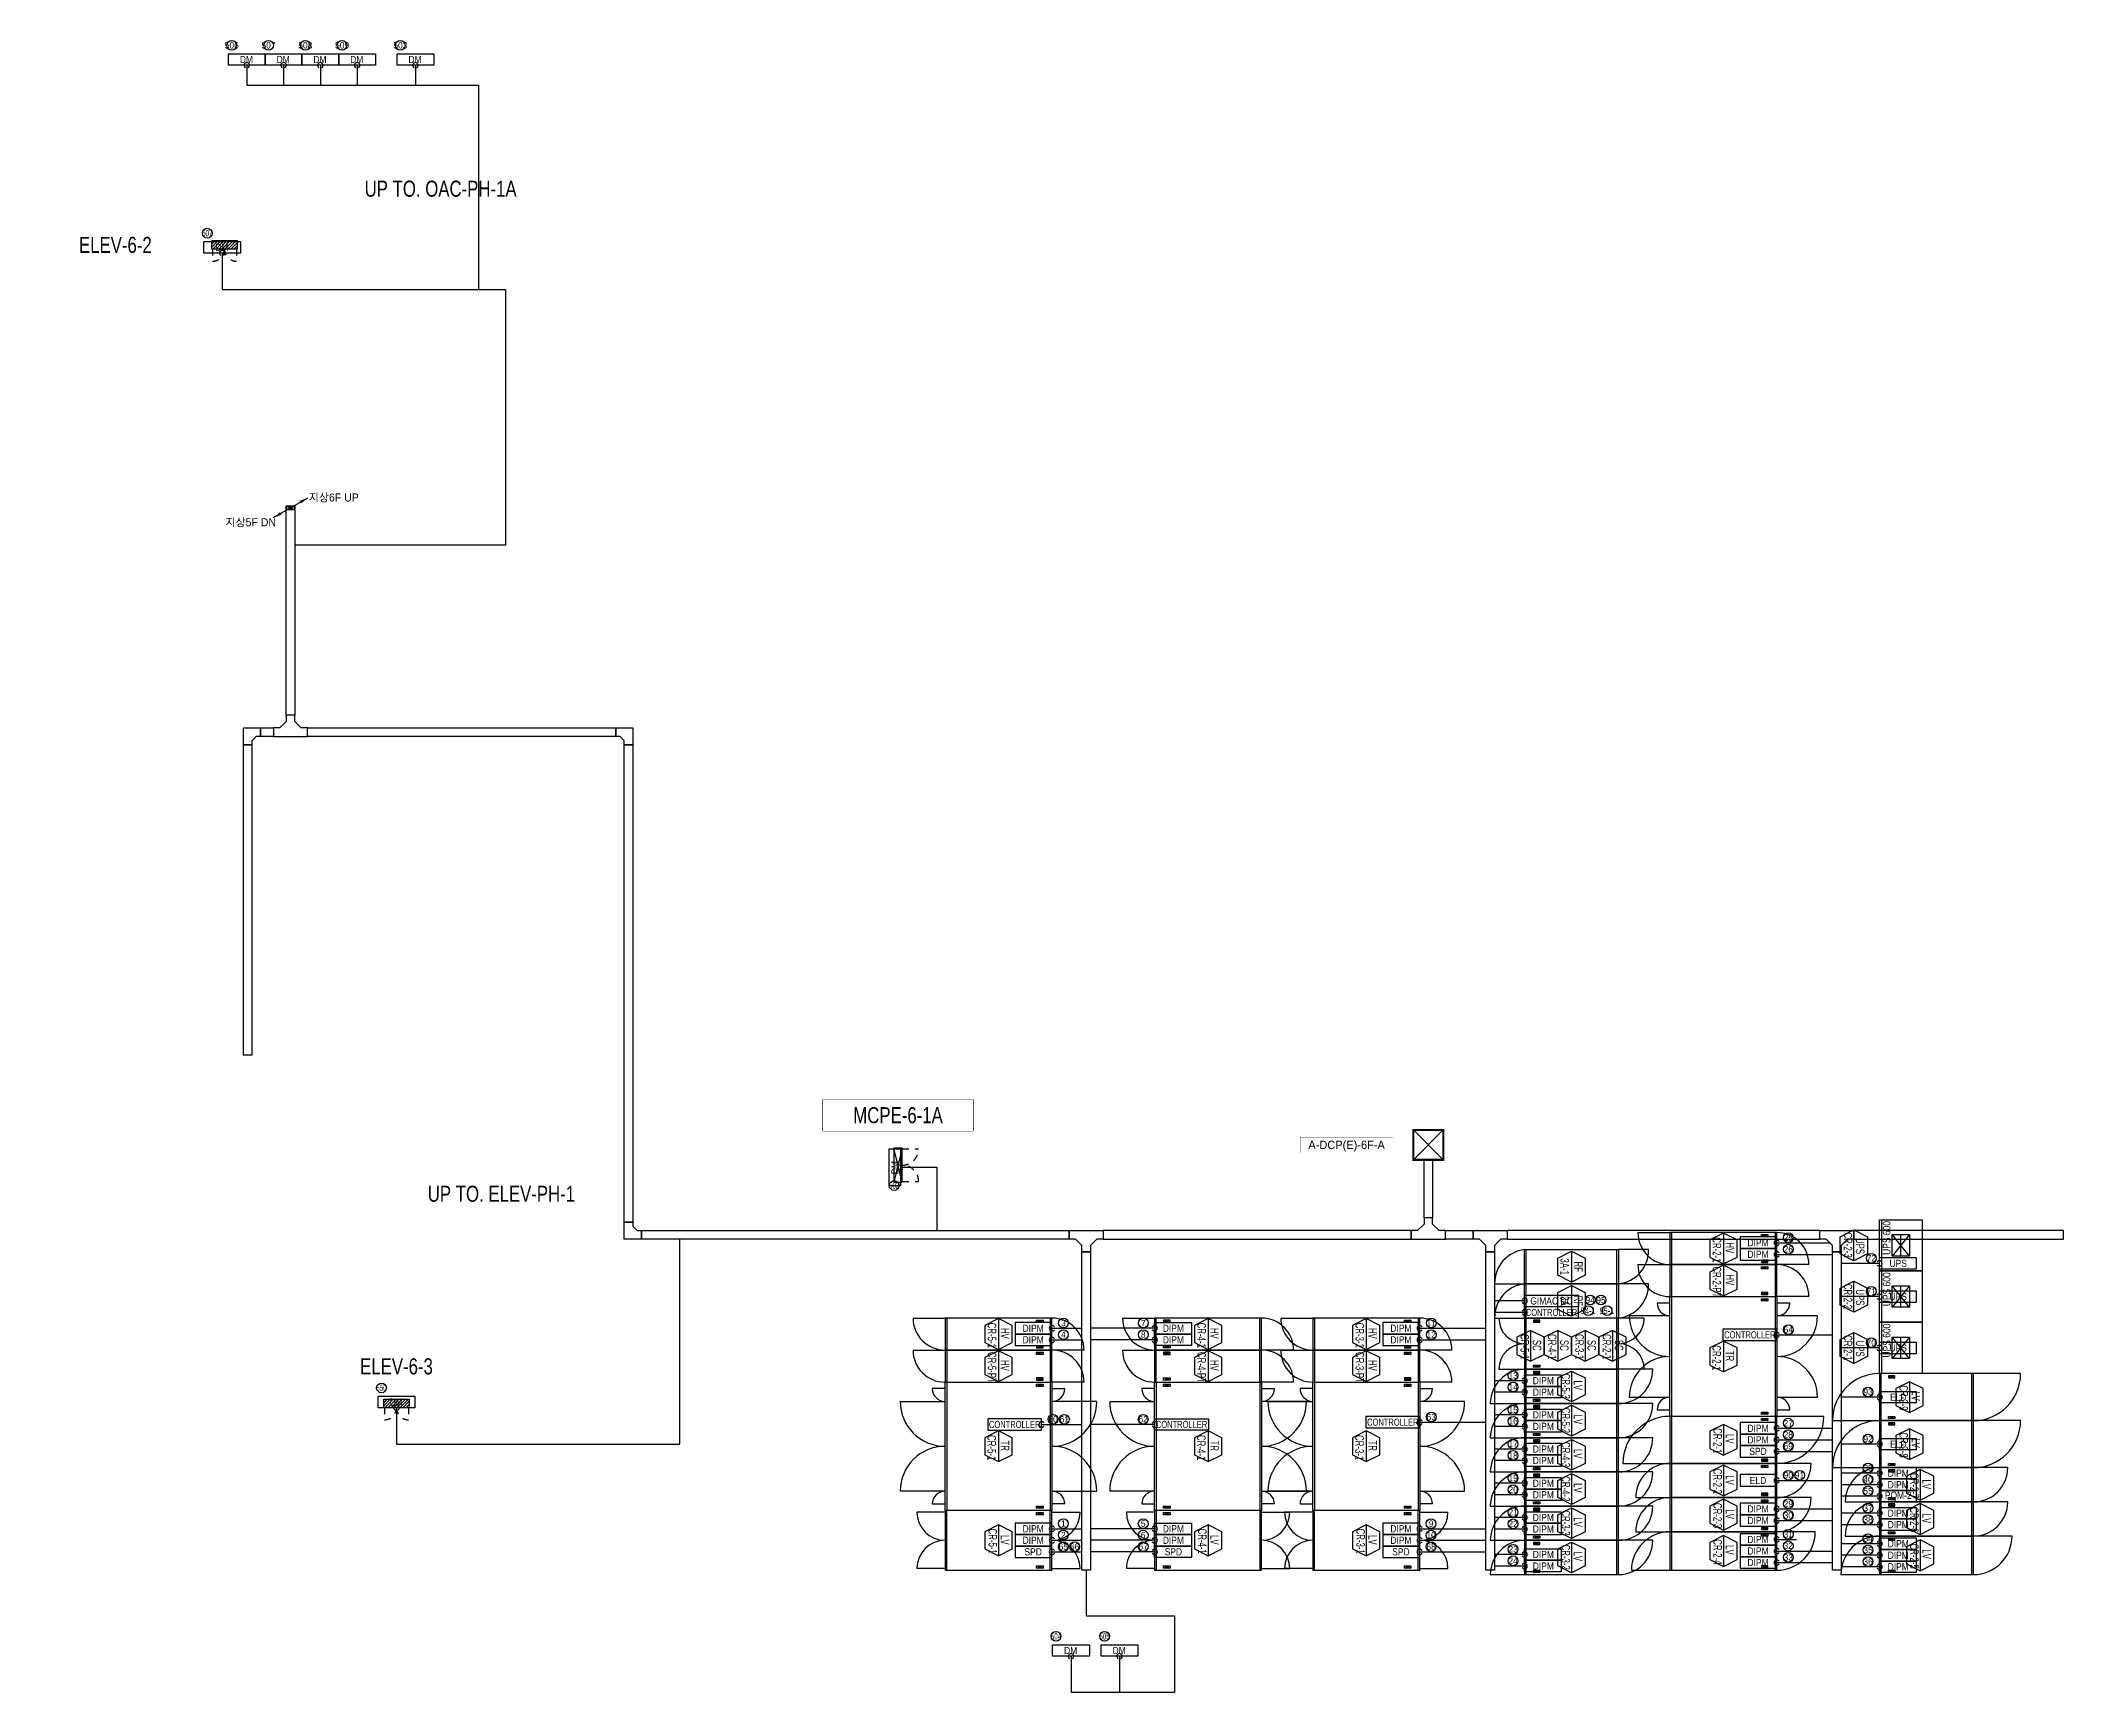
# Model space of a CAD drawing. Header units: millimetres. Extents: x 89450 to 753248, y -530175 to 1209785.
# Drawn here: x 89450 to 136758, y 822545 to 861188 of the extents above; entities that cross this region are included whole.
import ezdxf
from ezdxf.enums import TextEntityAlignment as Align

# ---------------------------------------------------------------- set-up
doc = ezdxf.new("R2010")
doc.units = ezdxf.units.MM
doc.header["$LTSCALE"] = 150
doc.linetypes.add('CONTINOUS', pattern=[0])
doc.linetypes.add('D1', pattern=[3, 1, -1, 1])
for name, color, linetype in [('------00 Switch Gear', 3, 'Continuous'), ('------00 Switch Gear_Number', 1, 'Continuous'), ('------01 Distribution Panel', 3, 'Continuous'), ('------01 Motor Control Panel or Center', 4, 'Continuous'), ('-----29 Indicator', 1, 'Continuous'), ('-----99 EPMS CABLE DUCT', 4, 'Continuous'), ('-----99 EPMS CONDUIT', 4, 'Continuous'), ('-----99 EPMS DEVICE', 3, 'Continuous'), ('-----99 EPMS PNL', 6, 'Continuous')]:
    doc.layers.add(name, color=color, linetype=linetype)
doc.layers.add('NOPLOT', color=191, linetype='Continuous', plot=False)
doc.styles.add('ELEC', font='')
doc.styles.get('ELEC').set_extended_font_data('Dotum')

msp = doc.modelspace()

# ---------------------------------------------------------------- texts
at = {"layer": '------00 Switch Gear_Number', "color": 0, "style": 'ELEC', "width": 0.7}
for s, p in [('CR-2-1', (128652, 832900)), ('CR-2-3', (131718, 833010)), ('UPS', (132003, 832989)), ('3A-1', (125094, 832505)), ('HV', (128955, 832947)), ('RF', (125414, 832505)), ('CR-2-PT', (128652, 832150)), ('HV', (128955, 832197)), ('3A', (125094, 831705)), ('RF', (125414, 831705)), ('CR-2-2', (131718, 831810)), ('UPS', (132003, 831789)), ('CR-5-1', (111702, 830900)), ('HV', (112005, 830947)), ('CR-4-1', (116602, 830900)), ('HV', (116905, 830947)), ('CR-3-1', (120302, 830900)), ('HV', (120605, 830947)), ('CR-5-1', (124160, 830634)), ('SC', (124445, 830666)), ('CR-4-1', (124800, 830634)), ('SC', (125085, 830666)), ('CR-3-1', (125440, 830634)), ('SC', (125725, 830666)), ('CR-2-1', (126080, 830634)), ('SC', (126365, 830666)), ('CR-2-1', (131718, 830610)), ('UPS', (132003, 830589)), ('CR-5-PT', (111702, 830150)), ('HV', (112005, 830197)), ('CR-4-PT', (116602, 830150)), ('HV', (116905, 830197)), ('CR-3-PT', (120302, 830150)), ('HV', (120605, 830197)), ('CR-2-1', (128645, 830372)), ('TR', (128955, 830417)), ('CR-5-3', (125120, 829710)), ('LV', (125405, 829731)), ('CR-2-9', (133020, 829434)), ('LV', (133305, 829481)), ('CR-5-2', (125120, 828910)), ('LV', (125405, 828931)), ('CR-5-1', (111695, 828272)), ('TR', (112005, 828317)), ('CR-4-1', (116595, 828272)), ('TR', (116905, 828317)), ('CR-3-1', (120295, 828272)), ('TR', (120605, 828317)), ('CR-4-3', (125120, 828110)), ('CR-2-1', (128670, 828434)), ('LV', (128955, 828481)), ('CR-2-8', (133020, 828334)), ('LV', (133305, 828381)), ('LV', (125405, 828131)), ('CR-4-2', (125120, 827310)), ('LV', (125405, 827331)), ('CR-2-2', (128670, 827484)), ('LV', (128955, 827516)), ('CR-2-7', (133270, 827384)), ('LV', (133555, 827416)), ('CR-2-3', (128670, 826684)), ('CR-3-3', (125120, 826510)), ('LV', (125405, 826531)), ('LV', (128955, 826716)), ('CR-2-6', (133270, 826584)), ('LV', (133555, 826616)), ('CR-5-1', (111720, 826084)), ('LV', (112005, 826116)), ('CR-4-1', (116620, 826084)), ('LV', (116905, 826116)), ('CR-3-1', (120320, 826084)), ('LV', (120605, 826116)), ('CR-3-2', (125120, 825710)), ('CR-2-4', (128670, 825834)), ('CR-2-5', (133270, 825734)), ('LV', (125405, 825731)), ('LV', (128955, 825881)), ('LV', (133555, 825781))]:
    msp.add_text(s, height=200, rotation=270, dxfattribs=at).set_placement(p, align=Align.MIDDLE_CENTER)
at = {"layer": '------01 Distribution Panel', "linetype": 'CONTINOUS', "style": 'ELEC', "width": 0.8}
msp.add_text('UP TO. ELEV-PH-1', height=375, dxfattribs=at).set_placement((100230, 834212), align=Align.MIDDLE)
at = {"layer": '------01 Motor Control Panel or Center', "linetype": 'CONTINOUS', "style": 'ELEC', "width": 0.8}
msp.add_text('UP TO. OAC-PH-1A', height=375, dxfattribs=at).set_placement((98808, 857721), align=Align.MIDDLE)
at = {"layer": '-----29 Indicator', "style": 'ELEC'}
for s, p in [('506', (93924, 861074)), ('507', (94784, 861074)), ('508', (95644, 861074)), ('509', (96504, 861074)), ('503', (97867, 861074))]:
    msp.add_text(s, height=150, rotation=360, dxfattribs=at).set_placement(p, align=Align.MIDDLE_CENTER)
for s, width, p in [('507', 0.6, (93350, 856679)), ('94-1', 0.8, (125644, 831475, 0)), ('95-1', 0.8, (126081, 831475, 0)), ('504', 0.6, (113198, 823860)), ('505', 0.6, (114333, 823860))]:
    msp.add_text(s, height=150, dxfattribs=dict(at, width=width)).set_placement(p, align=Align.MIDDLE_CENTER)
at = {"layer": '-----29 Indicator', "style": 'ELEC', "width": 0.6}
msp.add_text('502', height=150, rotation=360, dxfattribs=at).set_placement((109413, 834404, 0), align=Align.MIDDLE_CENTER)
at = {"layer": '-----29 Indicator', "style": 'ELEC'}
for s, p in [('25', (130322, 833185, 0)), ('26', (130322, 832915, 0)), ('72', (132262, 832703, 0)), ('94', (125690, 831724, 0)), ('95', (125941, 831724, 0)), ('71', (132262, 831927, 0)), ('3', (113372, 831187, 0)), ('7', (115240, 831187, 0)), ('11', (121972, 831187, 0)), ('4', (113372, 830917, 0)), ('8', (115240, 830917, 0)), ('12', (121972, 830917, 0)), ('64', (130322, 831032, 0)), ('70', (132262, 830727, 0)), ('13', (123887, 829961, 0)), ('14', (123887, 829691, 0)), ('93', (132187, 829576, 0)), ('60', (113129, 828937, 0)), ('61', (113393, 828937, 0)), ('62', (115236, 828937, 0)), ('63', (121972, 828990, 0)), ('15', (123887, 829161, 0)), ('16', (123887, 828891, 0)), ('27', (130320, 828846, 0)), ('17', (123887, 828361, 0)), ('28', (130320, 828576, 0)), ('69', (130320, 828306, 0)), ('92', (132187, 828476, 0)), ('18', (123887, 828091, 0)), ('19', (123887, 827561, 0)), ('90', (130322, 827628, 0)), ('91', (130586, 827628, 0)), ('40', (132187, 827527, 0)), ('39', (132187, 827796, 0)), ('20', (123887, 827291, 0)), ('29', (130322, 826960, 0)), ('55', (132187, 827257, 0)), ('1', (113369, 826497, 0)), ('5', (115237, 826496, 0)), ('9', (121969, 826496, 0)), ('21', (123887, 826761, 0)), ('22', (123887, 826491, 0)), ('30', (130322, 826690, 0)), ('37', (132187, 826861, 0)), ('38', (132187, 826591, 0)), ('65', (113369, 825958, 0)), ('2', (113369, 826228, 0)), ('66', (113633, 825958, 0)), ('67', (115237, 825958, 0)), ('6', (115237, 826227, 0)), ('68', (121969, 825958, 0)), ('10', (121969, 826227, 0)), ('31', (130320, 826246, 0)), ('32', (130320, 825976, 0)), ('34', (132187, 826146, 0)), ('23', (123887, 825896, 0)), ('24', (123887, 825626, 0)), ('33', (130322, 825706, 0)), ('35', (132187, 825877, 0)), ('36', (132187, 825607, 0))]:
    msp.add_text(s, height=150, dxfattribs=at).set_placement(p, align=Align.MIDDLE_CENTER)
at = {"layer": '-----99 EPMS CABLE DUCT', "style": 'ELEC'}
for s, p in [('지상6F UP', (95726, 850403)), ('지상5F DN', (93777, 849824))]:
    msp.add_text(s, height=187.7, dxfattribs=at).set_placement(p)
at = {"layer": '-----99 EPMS DEVICE', "color": 2, "style": 'ELEC', "width": 0.9}
for s, p in [('DM', (94266, 860742)), ('DM', (95126, 860742)), ('DM', (95986, 860742)), ('DM', (96846, 860742)), ('DM', (98209, 860742)), ('DM', (93691, 856347)), ('DM', (97767, 829339)), ('ELD', (132893, 829455)), ('ELD', (132893, 828355)), ('ELD', (129614, 827506)), ('DM', (113540, 823528)), ('DM', (114674, 823528))]:
    msp.add_text(s, height=168, dxfattribs=at).set_placement(p, align=Align.MIDDLE)
msp.add_text('DM', height=168, rotation=90, dxfattribs=at).set_placement((109429, 834821), align=Align.MIDDLE)
at = {"layer": '-----99 EPMS DEVICE', "style": 'ELEC', "width": 0.9}
for s, p in [('DIPM', (129614, 833065)), ('DIPM', (129614, 832796)), ('UPS', (132892, 832583)), ('UPS', (132892, 831806)), ('DIPM', (112664, 831065)), ('DIPM', (112664, 830796)), ('DIPM', (115943, 831065)), ('DIPM', (115943, 830796)), ('DIPM', (121264, 831065)), ('DIPM', (121264, 830796)), ('UPS', (132892, 830606)), ('DIPM', (124593, 829840)), ('DIPM', (124593, 829571)), ('DIPM', (124593, 829040)), ('DIPM', (124593, 828771)), ('DIPM', (129614, 828726)), ('DIPM', (129614, 828456)), ('DIPM', (124593, 828240)), ('DIPM', (124593, 827971)), ('SPD', (129614, 828187)), ('DIPM', (124593, 827440)), ('DIPM', (132893, 827676)), ('DIPM', (132893, 827406)), ('DIPM', (124593, 827171)), ('PQM-2', (132893, 827137)), ('DIPM', (124593, 826640)), ('DIPM', (129614, 826840)), ('DIPM', (129614, 826571)), ('DIPM', (132893, 826740)), ('DIPM', (132893, 826471)), ('DIPM', (112664, 826376, 0)), ('DIPM', (112664, 826106, 0)), ('DIPM', (115943, 826376)), ('DIPM', (115943, 826106)), ('DIPM', (121264, 826376)), ('DIPM', (121264, 826106)), ('DIPM', (124593, 826371)), ('DIPM', (129614, 826126)), ('DIPM', (132893, 826026)), ('SPD', (112664, 825837, 0)), ('SPD', (115943, 825837)), ('SPD', (121264, 825837)), ('DIPM', (124593, 825775)), ('DIPM', (124593, 825505)), ('DIPM', (129614, 825856)), ('DIPM', (129614, 825587)), ('DIPM', (132893, 825756)), ('DIPM', (132893, 825487))]:
    msp.add_text(s, height=168, dxfattribs=at).set_placement(p, align=Align.MIDDLE)
at = {"layer": '-----99 EPMS DEVICE', "color": 2, "style": 'ELEC', "width": 0.9}
msp.add_text('GIMAC DC', height=168, dxfattribs=at).set_placement((124784, 831705), align=Align.MIDDLE_CENTER)
at = {"layer": '-----99 EPMS DEVICE', "style": 'ELEC', "width": 0.8}
for p in [(124784, 831435), (129423, 830912), (112231, 828815, 0), (116134, 828815, 0), (121073, 828869)]:
    msp.add_text('CONTROLLER', height=168, dxfattribs=at).set_placement(p, align=Align.MIDDLE_CENTER)
at = {"layer": '-----99 EPMS PNL', "style": 'ELEC'}
msp.add_text('A-DCP(E)-6F-A', height=196.83, dxfattribs=at).set_placement((119993, 835355), align=Align.MIDDLE_CENTER)

# ---------------------------------------------------------------- blocks, each defined once
blk = doc.blocks.new('MCP_EQUIPMENT-2')
at = {"color": 161}
for p, q in [((200, 400), (0, -400)), ((200, -400), (0, 400))]:
    blk.add_line(p, q, dxfattribs=at)
at = {"color": 161, "linetype": 'D1'}
for p, q in [((200, 380), (580, 380)), ((200, -380), (580, -380))]:
    blk.add_line(p, q, dxfattribs=at)
at = {"color": 161}
blk.add_lwpolyline([(200, 400), (0, 400), (0, -400), (200, -400)], close=True, dxfattribs=at)
at = {"color": 161, "linetype": 'D1'}
for centre, start, end in [((200, 380), 270, 0), ((200, -380), 0, 90)]:
    blk.add_arc(centre, 380, start, end, dxfattribs=at)
blk = doc.blocks.new('750X2500')
at = {"layer": '------00 Switch Gear', "color": 161}
for p, q in [((-3250, 750), (-2458, 750)), ((-2460, 750), (-2460, 0)), ((-210, 700), (-360, 650)), ((-360, 700), (-210, 650)), ((-40, 750), (-40, 0)), ((-210, 50), (-360, 100)), ((-360, 50), (-210, 100)), ((750, 0), (-42, 0))]:
    blk.add_line(p, q, dxfattribs=at)
for points in [[(-2500, 750), (-2500, 0), (0, 0), (0, 750)], [(-360, 700), (-210, 700), (-210, 650), (-360, 650)], [(-360, 50), (-210, 50), (-210, 100), (-360, 100)]]:
    blk.add_lwpolyline(points, close=True, dxfattribs=at)
for centre, start, end in [((-2500, 750), 180, 270), ((0, 0), 0, 90)]:
    blk.add_arc(centre, 750, start, end, dxfattribs=at)
blk = doc.blocks.new('1400X2500')
at = {"layer": '------00 Switch Gear', "color": 161}
for p, q in [((-2500, 1360, 0), (-3160, 1360, 0)), ((-2458, 0, 0), (-2458, 1400, 0)), ((-360, 1350, 0), (-210, 1300, 0)), ((-360, 1300, 0), (-210, 1350, 0)), ((-40, 0), (-40, 1400)), ((0, 1360, 0), (660, 1360, 0)), ((-2500, 40, 0), (-3160, 40, 0)), ((-360, 100, 0), (-210, 50, 0)), ((-360, 50, 0), (-210, 100, 0)), ((0, 40, 0), (660, 40, 0))]:
    blk.add_line(p, q, dxfattribs=at)
for points in [[(0, 0), (0, 1400), (-2500, 1400), (-2500, 0)], [(-210, 1350), (-210, 1300), (-360, 1300), (-360, 1350)], [(-210, 100), (-210, 50), (-360, 50), (-360, 100)]]:
    blk.add_lwpolyline(points, close=True, dxfattribs=at)
for centre, start, end in [((-2500, 1360, 0), 180, 270), ((0, 1360, 0), 270, 0), ((-2500, 40, 0), 90, 180), ((0, 40, 0), 0, 90)]:
    blk.add_arc(centre, 660, start, end, dxfattribs=at)
blk = doc.blocks.new('UPS 600kV')
at = {"layer": '------00 Switch Gear', "color": 161}
blk.add_line((800, 850), (-402, 850), dxfattribs=at)
blk.add_lwpolyline([(798, -100), (-402, -100), (-402, 900), (798, 900)], close=True, dxfattribs=at)
at = {"layer": 'NOPLOT', "color": 161}
for p, q in [((-52, 199), (448, 601)), ((448, 199), (-52, 601)), ((-52, 400), (448, 400))]:
    blk.add_line(p, q, dxfattribs=at)
blk.add_lwpolyline([(448, 601), (448, 199), (-52, 199), (-52, 601)], close=True, dxfattribs=at)
at = {"layer": 'NOPLOT', "color": 161, "style": 'ELEC', "width": 0.85}
blk.add_text('UPS 600', height=178.2, dxfattribs=at).set_placement((-26, 731), align=Align.MIDDLE_LEFT)
blk = doc.blocks.new('900X2500')
at = {"layer": '------00 Switch Gear', "color": 161}
for p, q in [((-2460, 900), (-2460, 0)), ((-210, 850), (-360, 800)), ((-360, 850), (-210, 800)), ((900, 900), (-42, 900)), ((-40, 900), (-40, 0)), ((-3400, 0), (-2458, 0)), ((-210, 50), (-360, 100)), ((-360, 50), (-210, 100))]:
    blk.add_line(p, q, dxfattribs=at)
at = {"layer": '------00 Switch Gear', "color": 161, "elevation": 0}
for points in [[(-2500, 900), (-2500, 0), (0, 0), (0, 900)], [(-360, 850), (-210, 850), (-210, 800), (-360, 800)], [(-360, 50), (-210, 50), (-210, 100), (-360, 100)]]:
    blk.add_lwpolyline(points, close=True, dxfattribs=at)
at = {"layer": '------00 Switch Gear', "color": 161}
for centre, start, end in [((-2500, 0), 90, 180), ((0, 900), 270, 0)]:
    blk.add_arc(centre, 900, start, end, dxfattribs=at)
blk = doc.blocks.new('800X2500')
at = {"layer": '------00 Switch Gear', "color": 161}
for p, q in [((-2460, 800), (-2460, 0)), ((-210, 750), (-360, 700)), ((-360, 750), (-210, 700)), ((800, 800), (-42, 800)), ((-40, 800), (-40, 0)), ((-3300, 0), (-2458, 0)), ((-210, 50), (-360, 100)), ((-360, 50), (-210, 100))]:
    blk.add_line(p, q, dxfattribs=at)
for points in [[(-2500, 800), (-2500, 0), (0, 0), (0, 800)], [(-360, 750), (-210, 750), (-210, 700), (-360, 700)], [(-360, 50), (-210, 50), (-210, 100), (-360, 100)]]:
    blk.add_lwpolyline(points, close=True, dxfattribs=at)
for centre, start, end in [((-2500, 0), 90, 180), ((0, 800), 270, 0)]:
    blk.add_arc(centre, 800, start, end, dxfattribs=at)
blk = doc.blocks.new('1100X2500')
at = {"layer": '------00 Switch Gear', "color": 161}
for p, q in [((-2460, 1100), (-2460, 0)), ((-210, 1050), (-360, 1000)), ((-360, 1050), (-210, 1000)), ((1100, 1100), (-42, 1100)), ((-40, 1100), (-40, 0)), ((-3600, 0), (-2458, 0)), ((-210, 50), (-360, 100)), ((-360, 50), (-210, 100))]:
    blk.add_line(p, q, dxfattribs=at)
at = {"layer": '------00 Switch Gear', "color": 161, "elevation": 0}
for points in [[(-2500, 1100), (-2500, 0), (0, 0), (0, 1100)], [(-360, 1050), (-210, 1050), (-210, 1000), (-360, 1000)], [(-360, 50), (-210, 50), (-210, 100), (-360, 100)]]:
    blk.add_lwpolyline(points, close=True, dxfattribs=at)
at = {"layer": '------00 Switch Gear', "color": 161}
for centre, start, end in [((-2500, 0), 90, 180), ((0, 1100), 270, 0)]:
    blk.add_arc(centre, 1100, start, end, dxfattribs=at)
blk = doc.blocks.new('800x2200')
at = {"layer": '------00 Switch Gear', "color": 161}
for p, q in [((-2160, 0), (-2160, 800)), ((-1990, 750), (-1840, 700)), ((-1840, 750), (-1990, 700)), ((800, 800), (-42, 800)), ((-40, 0), (-40, 800)), ((-3000, 0), (-2158, 0)), ((-1990, 50), (-1840, 100)), ((-1840, 50), (-1990, 100))]:
    blk.add_line(p, q, dxfattribs=at)
for points in [[(0, 0), (0, 800), (-2200, 800), (-2200, 0)], [(-1840, 750), (-1990, 750), (-1990, 700), (-1840, 700)], [(-1840, 50), (-1990, 50), (-1990, 100), (-1840, 100)]]:
    blk.add_lwpolyline(points, close=True, dxfattribs=at)
for centre, start, end in [((-2200, 0), 90, 180), ((0, 800), 270, 0)]:
    blk.add_arc(centre, 800, start, end, dxfattribs=at)
blk = doc.blocks.new('900x2200')
at = {"layer": '------00 Switch Gear', "color": 161}
for p, q in [((-2160, 900), (-2160, 0)), ((-210, 850), (-360, 800)), ((-360, 850), (-210, 800)), ((900, 900), (-42, 900)), ((-40, 900), (-40, 0)), ((-3100, 0), (-2158, 0)), ((-210, 50), (-360, 100)), ((-360, 50), (-210, 100))]:
    blk.add_line(p, q, dxfattribs=at)
for points in [[(-2200, 900), (-2200, 0), (0, 0), (0, 900)], [(-360, 850), (-210, 850), (-210, 800), (-360, 800)], [(-360, 50), (-210, 50), (-210, 100), (-360, 100)]]:
    blk.add_lwpolyline(points, close=True, dxfattribs=at)
for centre, start, end in [((-2200, 0), 90, 180), ((0, 900), 270, 0)]:
    blk.add_arc(centre, 900, start, end, dxfattribs=at)
blk = doc.blocks.new('1100x2200')
at = {"layer": '------00 Switch Gear', "color": 161}
for p, q in [((-2160, 0), (-2160, 1100)), ((-1990, 1050), (-1840, 1000)), ((-1840, 1050), (-1990, 1000)), ((1100, 1100), (-42, 1100)), ((-40, 0), (-40, 1100)), ((-3300, 0), (-2158, 0)), ((-1990, 50), (-1840, 100)), ((-1840, 50), (-1990, 100))]:
    blk.add_line(p, q, dxfattribs=at)
at = {"layer": '------00 Switch Gear', "color": 161, "elevation": 0}
for points in [[(0, 0), (0, 1100), (-2200, 1100), (-2200, 0)], [(-1840, 1050), (-1990, 1050), (-1990, 1000), (-1840, 1000)], [(-1840, 50), (-1990, 50), (-1990, 100), (-1840, 100)]]:
    blk.add_lwpolyline(points, close=True, dxfattribs=at)
at = {"layer": '------00 Switch Gear', "color": 161}
for centre, start, end in [((-2200, 0), 90, 180), ((0, 1100), 270, 0)]:
    blk.add_arc(centre, 1100, start, end, dxfattribs=at)
blk = doc.blocks.new('1200X2200')
at = {"layer": '------00 Switch Gear', "color": 161}
for p, q in [((-2800, 1200), (-2158, 1200)), ((-2160, 0), (-2160, 1200)), ((-1990, 1150), (-1840, 1100)), ((-1840, 1150), (-1990, 1100)), ((600, 1200), (-42, 1200)), ((-40, 0), (-40, 1200)), ((-2800, 0), (-2158, 0)), ((-1990, 50), (-1840, 100)), ((-1840, 50), (-1990, 100)), ((600, 0), (-42, 0))]:
    blk.add_line(p, q, dxfattribs=at)
for points in [[(0, 0), (0, 1200), (-2200, 1200), (-2200, 0)], [(-1840, 1150), (-1990, 1150), (-1990, 1100), (-1840, 1100)], [(-1840, 50), (-1990, 50), (-1990, 100), (-1840, 100)]]:
    blk.add_lwpolyline(points, close=True, dxfattribs=at)
for centre, start, end in [((-2200, 1200), 180, 270), ((0, 1200), 270, 0), ((-2200, 0), 90, 180), ((0, 0), 0, 90)]:
    blk.add_arc(centre, 600, start, end, dxfattribs=at)
blk = doc.blocks.new('PNL3')
at = {"color": 161, "linetype": 'D1'}
for p, q in [((-200, 280), (-480, 280)), ((-200, -280), (-480, -280))]:
    blk.add_line(p, q, dxfattribs=at)
at = {"color": 161}
for p, q in [((-200, 276), (0, 76)), ((-200, 205), (0, 5)), ((-200, 135), (0, -65)), ((-200, 64), (0, -136)), ((-153, 300), (0, 147)), ((-83, 300), (0, 217)), ((-200, -7), (0, -207)), ((-200, -78), (0, -278)), ((-200, -148), (-48, -300)), ((-200, -219), (-119, -300))]:
    blk.add_line(p, q, dxfattribs=at)
blk.add_lwpolyline([(0, -300), (-200, -300), (-200, 300), (0, 300)], close=True, dxfattribs=at)
at = {"color": 161, "linetype": 'D1'}
for centre, start, end in [((-200, 280), 180, 270), ((-200, -280), 90, 180)]:
    blk.add_arc(centre, 280, start, end, dxfattribs=at)
blk = doc.blocks.new('zw$32E')
for p, q in [((100, 0), (0, 0)), ((0, 0), (0, -400)), ((100, -75), (100, 0)), ((175, -150), (100, -75)), ((250, -150), (175, -150)), ((250, -250), (250, -150)), ((0, -400), (100, -400)), ((100, -325), (175, -250)), ((100, -400), (100, -325)), ((175, -250), (250, -250))]:
    blk.add_line(p, q)

# ---------------------------------------------------------------- linework, layer by layer
at = {"layer": '------00 Switch Gear', "color": 161}
for p, q in [((124194, 832105), (124194, 832905)), ((126314, 832105), (126314, 832905)), ((124194, 831305), (124194, 832105)), ((126314, 831305), (126314, 832105)), ((127594, 831805), (127594, 829005)), ((129694, 831755), (129844, 831705)), ((129694, 831705), (129844, 831755)), ((130014, 831805), (130014, 829005)), ((110644, 829805), (110644, 826805)), ((113064, 829805), (113064, 826805)), ((115544, 829805), (115544, 826805)), ((117964, 829805), (117964, 826805)), ((119244, 829805), (119244, 826805)), ((121664, 829805), (121664, 826805)), ((134604, 830005), (133904, 830005)), ((109554, 829355), (110604, 829355)), ((110604, 829655), (110304, 829655)), ((112744, 829755), (112894, 829705)), ((112744, 829705), (112894, 829755)), ((113104, 829655), (113404, 829655)), ((114154, 829355), (113104, 829355)), ((114454, 829355), (115504, 829355)), ((115504, 829655), (115204, 829655)), ((115864, 829705), (115714, 829755)), ((115864, 829755), (115714, 829705)), ((118004, 829655), (118304, 829655)), ((119054, 829355), (118004, 829355)), ((118154, 829355), (119204, 829355)), ((119204, 829655), (118904, 829655)), ((121344, 829755), (121494, 829705)), ((121344, 829705), (121494, 829755)), ((121704, 829655), (122004, 829655)), ((122754, 829355), (121704, 829355)), ((129694, 829105), (129844, 829055)), ((129694, 829055), (129844, 829105)), ((110604, 827255), (109554, 827255)), ((110304, 826955), (110604, 826955)), ((113104, 827255), (114154, 827255)), ((113404, 826955), (113104, 826955)), ((115504, 827255), (114454, 827255)), ((115204, 826955), (115504, 826955)), ((118004, 827255), (119054, 827255)), ((118304, 826955), (118004, 826955)), ((119204, 827255), (118154, 827255)), ((118904, 826955), (119204, 826955)), ((121704, 827255), (122754, 827255)), ((122004, 826955), (121704, 826955)), ((112744, 826905), (112894, 826855)), ((112744, 826855), (112894, 826905)), ((115864, 826855), (115714, 826905)), ((115864, 826905), (115714, 826855)), ((121344, 826905), (121494, 826855)), ((121344, 826855), (121494, 826905))]:
    msp.add_line(p, q, dxfattribs=at)
at = {"layer": '------00 Switch Gear', "color": 161, "elevation": 0}
for points in [[(124154, 832905, 0.385743), (123454, 832105), (124154, 832105)], [(124154, 832105, 0.385743), (123454, 831305), (124154, 831305)], [(127554, 831655), (127254, 831655, 0.414214), (127554, 831355), (126604, 831355, 0.414214), (127554, 830405, 0.414214), (126604, 829455), (127554, 829455, 0.414214), (127254, 829155), (127554, 829155)], [(130054, 829155), (130354, 829155, 0.414214), (130054, 829455), (131004, 829455, 0.414214), (130054, 830405, 0.414214), (131004, 831355), (130054, 831355, 0.414214), (130354, 831655), (130054, 831655)]]:
    msp.add_lwpolyline(points, format="xyb", dxfattribs=at)
at = {"layer": '------00 Switch Gear', "color": 161}
for points in [[(124154, 832105), (124154, 832905), (126354, 832905), (126354, 832105)], [(124154, 831305), (124154, 832105), (126354, 832105), (126354, 831305)], [(130054, 831805), (130054, 829005), (127554, 829005), (127554, 831805)], [(129844, 831755), (129844, 831705), (129694, 831705), (129694, 831755)], [(113104, 829805), (113104, 826805), (110604, 826805), (110604, 829805)], [(118004, 829805), (118004, 826805), (115504, 826805), (115504, 829805)], [(121704, 829805), (121704, 826805), (119204, 826805), (119204, 829805)], [(112894, 829755), (112894, 829705), (112744, 829705), (112744, 829755)], [(115714, 829705), (115714, 829755), (115864, 829755), (115864, 829705)], [(121494, 829755), (121494, 829705), (121344, 829705), (121344, 829755)], [(129844, 829105), (129844, 829055), (129694, 829055), (129694, 829105)], [(112894, 826905), (112894, 826855), (112744, 826855), (112744, 826905)], [(115714, 826855), (115714, 826905), (115864, 826905), (115864, 826855)], [(121494, 826905), (121494, 826855), (121344, 826855), (121344, 826905)]]:
    msp.add_lwpolyline(points, close=True, dxfattribs=at)
for points in [[(126354, 832105, 0.385743), (127054, 832905), (126354, 832905)], [(126354, 831305, 0.385743), (127054, 832105), (126354, 832105)]]:
    msp.add_lwpolyline(points, format="xyb", dxfattribs=at)
for centre, radius, start, end in [((110604, 829355), 1050, 180, 270), ((110604, 829655), 300, 180, 270), ((113104, 829655), 300, 270, 0), ((113104, 829355), 1050, 270, 0), ((115504, 829355), 1050, 180, 270), ((115504, 829655), 300, 180, 270), ((118004, 829655), 300, 270, 0), ((118004, 829355), 1050, 270, 0), ((119204, 829355), 1050, 180, 270), ((119204, 829655), 300, 180, 270), ((121704, 829655), 300, 270, 0), ((121704, 829355), 1050, 270, 0), ((110604, 827255), 1050, 90, 180), ((113104, 827255), 1050, 0, 90), ((115504, 827255), 1050, 90, 180), ((118004, 827255), 1050, 0, 90), ((119204, 827255), 1050, 90, 180), ((121704, 827255), 1050, 0, 90), ((110604, 826955), 300, 90, 180), ((113104, 826955), 300, 0, 90), ((115504, 826955), 300, 90, 180), ((118004, 826955), 300, 0, 90), ((119204, 826955), 300, 90, 180), ((121704, 826955), 300, 0, 90)]:
    msp.add_arc(centre, radius, start, end, dxfattribs=at)
at = {"layer": '------00 Switch Gear_Number', "color": 1}
for points in [[(128804, 833290), (128804, 832570), (129124, 832730), (129124, 833130), (128804, 833290), (128484, 833130), (128484, 832730), (128804, 832570)], [(125254, 832865), (125254, 832145), (124934, 832305), (124934, 832705), (125254, 832865), (125574, 832705), (125574, 832305), (125254, 832145)], [(128804, 832540), (128804, 831820), (129124, 831980), (129124, 832380), (128804, 832540), (128484, 832380), (128484, 831980), (128804, 831820)], [(125254, 832065), (125254, 831345), (124934, 831505), (124934, 831905), (125254, 832065), (125574, 831905), (125574, 831505), (125254, 831345)], [(111854, 831290), (111854, 830570), (112174, 830730), (112174, 831130), (111854, 831290), (111534, 831130), (111534, 830730), (111854, 830570)], [(116754, 831290), (116754, 830570), (117074, 830730), (117074, 831130), (116754, 831290), (116434, 831130), (116434, 830730), (116754, 830570)], [(120454, 831290), (120454, 830570), (120774, 830730), (120774, 831130), (120454, 831290), (120134, 831130), (120134, 830730), (120454, 830570)], [(128804, 830765), (128804, 830045), (129124, 830205), (129124, 830605), (128804, 830765), (128484, 830605), (128484, 830205), (128804, 830045)], [(111854, 830540), (111854, 829820), (112174, 829980), (112174, 830380), (111854, 830540), (111534, 830380), (111534, 829980), (111854, 829820)], [(116754, 830540), (116754, 829820), (117074, 829980), (117074, 830380), (116754, 830540), (116434, 830380), (116434, 829980), (116754, 829820)], [(120454, 830540), (120454, 829820), (120774, 829980), (120774, 830380), (120454, 830540), (120134, 830380), (120134, 829980), (120454, 829820)], [(125254, 830065), (125254, 829345), (124934, 829505), (124934, 829905), (125254, 830065), (125574, 829905), (125574, 829505), (125254, 829345)], [(133154, 829815), (133154, 829095), (133474, 829255), (133474, 829655), (133154, 829815), (132834, 829655), (132834, 829255), (133154, 829095)], [(125254, 829265), (125254, 828545), (124934, 828705), (124934, 829105), (125254, 829265), (125574, 829105), (125574, 828705), (125254, 828545)], [(111854, 828665), (111854, 827945), (112174, 828105), (112174, 828505), (111854, 828665), (111534, 828505), (111534, 828105), (111854, 827945)], [(116754, 828665), (116754, 827945), (117074, 828105), (117074, 828505), (116754, 828665), (116434, 828505), (116434, 828105), (116754, 827945)], [(120454, 828665), (120454, 827945), (120774, 828105), (120774, 828505), (120454, 828665), (120134, 828505), (120134, 828105), (120454, 827945)], [(125254, 828465), (125254, 827745), (124934, 827905), (124934, 828305), (125254, 828465), (125574, 828305), (125574, 827905), (125254, 827745)], [(128804, 828815), (128804, 828095), (129124, 828255), (129124, 828655), (128804, 828815), (128484, 828655), (128484, 828255), (128804, 828095)], [(133154, 828715), (133154, 827995), (133474, 828155), (133474, 828555), (133154, 828715), (132834, 828555), (132834, 828155), (133154, 827995)], [(125254, 827665), (125254, 826945), (124934, 827105), (124934, 827505), (125254, 827665), (125574, 827505), (125574, 827105), (125254, 826945)], [(128804, 827865), (128804, 827145), (129124, 827305), (129124, 827705), (128804, 827865), (128484, 827705), (128484, 827305), (128804, 827145)], [(133404, 827765), (133404, 827045), (133724, 827205), (133724, 827605), (133404, 827765), (133084, 827605), (133084, 827205), (133404, 827045)], [(128804, 827065), (128804, 826345), (129124, 826505), (129124, 826905), (128804, 827065), (128484, 826905), (128484, 826505), (128804, 826345)], [(133404, 826965), (133404, 826245), (133724, 826405), (133724, 826805), (133404, 826965), (133084, 826805), (133084, 826405), (133404, 826245)], [(125254, 826865), (125254, 826145), (124934, 826305), (124934, 826705), (125254, 826865), (125574, 826705), (125574, 826305), (125254, 826145)], [(111854, 826465), (111854, 825745), (112174, 825905), (112174, 826305), (111854, 826465), (111534, 826305), (111534, 825905), (111854, 825745)], [(116754, 826465), (116754, 825745), (117074, 825905), (117074, 826305), (116754, 826465), (116434, 826305), (116434, 825905), (116754, 825745)], [(120454, 826465), (120454, 825745), (120774, 825905), (120774, 826305), (120454, 826465), (120134, 826305), (120134, 825905), (120454, 825745)], [(125254, 826065), (125254, 825345), (124934, 825505), (124934, 825905), (125254, 826065), (125574, 825905), (125574, 825505), (125254, 825345)], [(128804, 826215), (128804, 825495), (129124, 825655), (129124, 826055), (128804, 826215), (128484, 826055), (128484, 825655), (128804, 825495)], [(133404, 826115), (133404, 825395), (133724, 825555), (133724, 825955), (133404, 826115), (133084, 825955), (133084, 825555), (133404, 825395)]]:
    msp.add_lwpolyline(points, dxfattribs=at)
at = {"layer": '------00 Switch Gear_Number', "color": 1, "elevation": 0}
for points in [[(131851, 832645), (131851, 833365), (132171, 833205), (132171, 832805), (131851, 832645), (131531, 832805), (131531, 833205), (131851, 833365)], [(131851, 831445), (131851, 832165), (132171, 832005), (132171, 831605), (131851, 831445), (131531, 831605), (131531, 832005), (131851, 832165)], [(124294, 831015), (124294, 830295), (124614, 830455), (124614, 830855), (124294, 831015), (123974, 830855), (123974, 830455), (124294, 830295)], [(124934, 831015), (124934, 830295), (125254, 830455), (125254, 830855), (124934, 831015), (124614, 830855), (124614, 830455), (124934, 830295)], [(125574, 831015), (125574, 830295), (125894, 830455), (125894, 830855), (125574, 831015), (125254, 830855), (125254, 830455), (125574, 830295)], [(126214, 831015), (126214, 830295), (126534, 830455), (126534, 830855), (126214, 831015), (125894, 830855), (125894, 830455), (126214, 830295)], [(131851, 830245), (131851, 830965), (132171, 830805), (132171, 830405), (131851, 830245), (131531, 830405), (131531, 830805), (131851, 830965)]]:
    msp.add_lwpolyline(points, dxfattribs=at)
at = {"layer": '------01 Motor Control Panel or Center', "linetype": 'CONTINOUS', "elevation": 0}
msp.add_lwpolyline([(111255, 836420), (111255, 835680), (107752, 835680), (107752, 836420)], close=True, dxfattribs=at)
at = {"layer": '-----29 Indicator'}
for centre in [(93924, 861074), (94784, 861074), (95644, 861074), (96504, 861074), (97867, 861074), (93350, 856679), (109413, 834404, 0), (130322, 833185, 0), (130322, 832915, 0), (132262, 832703, 0), (125690, 831724, 0), (125941, 831724, 0), (132262, 831927, 0), (113372, 831187, 0), (115240, 831187, 0), (121972, 831187, 0), (125644, 831475, 0), (126081, 831475, 0), (113372, 830917, 0), (115240, 830917, 0), (121972, 830917, 0), (130322, 831032, 0), (132262, 830727, 0), (123887, 829961, 0), (123887, 829691, 0), (132187, 829576, 0), (113129, 828937, 0), (113393, 828937, 0), (115236, 828937, 0), (121972, 828990, 0), (123887, 829161, 0), (123887, 828891, 0), (130320, 828846, 0), (123887, 828361, 0), (130320, 828576, 0), (130320, 828306, 0), (132187, 828476, 0), (123887, 828091, 0), (132187, 827796, 0), (123887, 827561, 0), (130322, 827628, 0), (130586, 827628, 0), (132187, 827527, 0), (123887, 827291, 0), (130322, 826960, 0), (132187, 827257, 0), (132187, 826861, 0), (113369, 826497, 0), (115237, 826496, 0), (121969, 826496, 0), (123887, 826761, 0), (123887, 826491, 0), (130322, 826690, 0), (132187, 826591, 0), (113369, 826228, 0), (113369, 825958, 0), (113633, 825958, 0), (115237, 826227, 0), (115237, 825958, 0), (121969, 826227, 0), (121969, 825958, 0), (123887, 825896, 0), (130320, 826246, 0), (130320, 825976, 0), (132187, 826146, 0), (123887, 825626, 0), (130322, 825706, 0), (132187, 825877, 0), (132187, 825607, 0), (113198, 823860), (114333, 823860)]:
    msp.add_circle(centre, 114, dxfattribs=at)
at = {"layer": '-----99 EPMS CABLE DUCT'}
for p, q in [((95135, 860607), (95135, 860145)), ((95995, 860607), (95995, 860145)), ((96856, 860607), (96856, 860145)), ((98218, 860607), (98218, 860145)), ((95297, 850255), (94891, 850021)), ((95207, 850295), (95387, 850215)), ((95207, 850215), (95387, 850295)), ((95297, 850255), (95703, 850489)), ((113549, 823393), (113549, 822545)), ((114684, 823393), (114684, 822545)), ((115970, 822545), (113549, 822545))]:
    msp.add_line(p, q, dxfattribs=at)
at = {"layer": '-----99 EPMS CABLE DUCT', "elevation": 0}
for points in [[(94275, 860607), (94275, 860145), (99691, 860145), (99691, 855364)], [(93701, 856212), (93701, 855364), (100327, 855364), (100327, 849384), (95397, 849384)], [(94395, 844708), (94195, 844708), (94195, 845108), (94595, 845108), (94595, 844908), (94495, 844908), (94395, 844808), (94395, 844708)], [(102903, 844908), (102903, 845108), (103303, 845108), (103303, 844708), (103103, 844708), (103103, 844808), (103003, 844908), (102903, 844908)], [(109563, 834830), (110412, 834830), (110412, 833350)], [(103503, 833350), (103503, 833150), (103103, 833150), (103103, 833550), (103303, 833550), (103303, 833450), (103403, 833350), (103503, 833350)], [(113904, 825408), (113904, 824342), (115970, 824342), (115970, 822545)]]:
    msp.add_lwpolyline(points, dxfattribs=at)
for points in [[(94891, 850021, 0, 70, 0), (95067, 850122, 40, 40, 0)], [(95703, 850489, 0, 70, 0), (95527, 850388, 40, 40, 0)]]:
    msp.add_lwpolyline(points, format="xyseb", dxfattribs=at)
for points in [[(95197, 845408), (95197, 850305), (95397, 850305), (95397, 845408)], [(95197, 850305), (95397, 850305), (95397, 850205), (95197, 850205)], [(95207, 850295), (95387, 850295), (95387, 850215), (95207, 850215)], [(94595, 845108), (94897, 845108), (94897, 844908), (94595, 844908)], [(95697, 845108), (102903, 845108), (102903, 844908), (95697, 844908)], [(94195, 844708), (94395, 844708), (94395, 837453), (94195, 837453)], [(103103, 844708), (103303, 844708), (103303, 833550), (103103, 833550)], [(121804, 835005), (122004, 835005), (122004, 833650), (121804, 833650)], [(103503, 833350), (113504, 833350), (113504, 833150), (103503, 833150)], [(121504, 833350), (114304, 833350), (114304, 833150), (121504, 833150)], [(122304, 833350), (122950, 833350), (122950, 833150), (122304, 833150)], [(131057, 833350), (123750, 833350), (123750, 833150), (131057, 833150)], [(136758, 833350), (131857, 833350), (131857, 833150), (136758, 833150)], [(113804, 832850), (114004, 832850), (114004, 825408), (113804, 825408)], [(123250, 832850), (123450, 832850), (123450, 825408), (123250, 825408)], [(131357, 832850), (131557, 832850), (131557, 825408), (131357, 825408)]]:
    msp.add_lwpolyline(points, close=True, dxfattribs=at)
at = {"layer": '-----99 EPMS CABLE DUCT'}
msp.add_circle((95297, 850255), 10, dxfattribs=at)
at = {"layer": '-----99 EPMS CONDUIT'}
for p, q in [((130054, 833064), (131292, 833064, 0)), ((130054, 832794), (131357, 832794, 0)), ((132452, 832581), (131557, 832581, 0)), ((124154, 831704), (123450, 831704, 0)), ((132452, 831805), (131557, 831805, 0)), ((124154, 831435), (123450, 831435, 0)), ((113104, 831064), (113804, 831064, 0)), ((113104, 830794), (113804, 830794, 0)), ((115504, 831064), (114004, 831064, 0)), ((115504, 830794), (114004, 830794, 0)), ((121704, 831064), (123250, 831064, 0)), ((121704, 830794), (123250, 830794, 0)), ((130054, 830911), (131357, 830911, 0)), ((132452, 830605), (131557, 830605, 0)), ((124154, 829839), (123450, 829839, 0)), ((124154, 829569), (123450, 829569, 0)), ((132454, 829454), (131557, 829454, 0)), ((121704, 828868), (123250, 828868, 0)), ((124154, 829039), (123450, 829039, 0)), ((112861, 828814, 0), (113804, 828814)), ((115504, 828814, 0), (114004, 828814, 0)), ((124154, 828769), (123450, 828769, 0)), ((130054, 828725), (131357, 828725, 0)), ((130054, 828455), (131357, 828455, 0)), ((124154, 828239), (123450, 828239, 0)), ((124154, 827969), (123450, 827969, 0)), ((130054, 828185), (131357, 828185, 0)), ((132454, 828354), (131557, 828354, 0)), ((124154, 827439), (123450, 827439, 0)), ((130054, 827505), (131357, 827505, 0)), ((132454, 827675), (131557, 827675, 0)), ((124154, 827169), (123450, 827169, 0)), ((132454, 827405), (131557, 827405, 0)), ((132454, 827135), (131557, 827135, 0)), ((124154, 826639), (123450, 826639, 0)), ((130054, 826839), (131357, 826839, 0)), ((130054, 826569), (131357, 826569, 0)), ((132454, 826739), (131557, 826739, 0)), ((132454, 826469), (131557, 826469, 0)), ((113104, 826375, 0), (113804, 826375, 0)), ((113104, 826105, 0), (113804, 826105, 0)), ((115504, 826375), (114004, 826375, 0)), ((115504, 826105), (114004, 826105, 0)), ((121704, 826375), (123250, 826375, 0)), ((121704, 826105), (123250, 826105, 0)), ((124154, 826369), (123450, 826369, 0)), ((130054, 826125), (130511, 826125, 0)), ((132454, 826025), (131557, 826025, 0)), ((113104, 825835, 0), (113804, 825835, 0)), ((115504, 825835), (114004, 825835, 0)), ((121704, 825835), (123250, 825835, 0)), ((124154, 825774), (123450, 825774, 0)), ((130054, 825855), (131357, 825855, 0)), ((130054, 825585), (131357, 825585, 0)), ((132454, 825755), (131557, 825755, 0)), ((124154, 825504), (123450, 825504, 0)), ((132454, 825485), (131557, 825485, 0))]:
    msp.add_line(p, q, dxfattribs=at)
for centre, start, end in [((94275, 860607), 300, 240), ((95135, 860607), 300, 240), ((95995, 860607), 300, 240), ((96856, 860607), 300, 240), ((98218, 860607), 300, 240), ((93701, 856212), 300, 240), ((109563, 834830), 30, 330), ((130054, 833064), 30, 330), ((130054, 832794), 30, 330), ((132452, 832581), 210, 150), ((124154, 831704), 210, 150), ((132452, 831805), 210, 150), ((124154, 831435), 210, 150), ((113104, 831064), 30, 330), ((113104, 830794), 30, 330), ((115504, 831064), 210, 150), ((115504, 830794), 210, 150), ((121704, 831064), 30, 330), ((121704, 830794), 30, 330), ((130054, 830911), 30, 330), ((132452, 830605), 210, 150), ((124154, 829839), 210, 150), ((124154, 829569), 210, 150), ((132454, 829454), 210, 150), ((97776, 829205), 300, 240), ((112861, 828814, 0), 30, 330), ((115504, 828814, 0), 210, 150), ((121704, 828868), 30, 330), ((124154, 829039), 210, 150), ((124154, 828769), 210, 150), ((130054, 828725), 30, 330), ((130054, 828455), 30, 330), ((132454, 828354), 210, 150), ((124154, 828239), 210, 150), ((124154, 827969), 210, 150), ((130054, 828185), 30, 330), ((124154, 827439), 210, 150), ((130054, 827505), 30, 330), ((132454, 827675), 210, 150), ((132454, 827405), 210, 150), ((124154, 827169), 210, 150), ((132454, 827135), 210, 150), ((124154, 826639), 210, 150), ((130054, 826839), 30, 330), ((130054, 826569), 30, 330), ((132454, 826739), 210, 150), ((132454, 826469), 210, 150), ((113104, 826375, 0), 30, 330), ((113104, 826105, 0), 30, 330), ((115504, 826375), 210, 150), ((115504, 826105), 210, 150), ((121704, 826375), 30, 330), ((121704, 826105), 30, 330), ((124154, 826369), 210, 150), ((130054, 826125), 30, 330), ((132454, 826025), 210, 150), ((113104, 825835, 0), 30, 330), ((115504, 825835), 210, 150), ((121704, 825835), 30, 330), ((124154, 825774), 210, 150), ((124154, 825504), 210, 150), ((130054, 825855), 30, 330), ((130054, 825585), 30, 330), ((132454, 825755), 210, 150), ((132454, 825485), 210, 150), ((113549, 823393), 300, 240), ((114684, 823393), 300, 240)]:
    msp.add_arc(centre, 63.8, start, end, dxfattribs=at)
at = {"layer": '-----99 EPMS DEVICE', "color": 2, "elevation": 0}
for points in [[(94705, 860607), (93845, 860607), (93845, 860877), (94705, 860877)], [(95565, 860607), (94705, 860607), (94705, 860877), (95565, 860877)], [(96426, 860607), (95565, 860607), (95565, 860877), (96426, 860877)], [(97286, 860607), (96426, 860607), (96426, 860877), (97286, 860877)], [(98648, 860607), (97788, 860607), (97788, 860877), (98648, 860877)], [(94131, 856212), (93271, 856212), (93271, 856482), (94131, 856482)], [(109563, 835261), (109563, 834400), (109294, 834400), (109294, 835261)], [(98206, 829205), (97346, 829205), (97346, 829475), (98206, 829475)]]:
    msp.add_lwpolyline(points, close=True, dxfattribs=at)
at = {"layer": '-----99 EPMS DEVICE'}
for points in [[(130054, 833200), (129193, 833200), (129193, 832930), (130054, 832930)], [(130054, 832930), (129193, 832930), (129193, 832660), (130054, 832660)], [(113104, 831200), (112243, 831200), (112243, 830930), (113104, 830930)], [(115504, 831200), (116364, 831200), (116364, 830930), (115504, 830930)], [(121704, 831200), (120843, 831200), (120843, 830930), (121704, 830930)], [(125414, 831570), (124154, 831570), (124154, 831301), (125414, 831301)], [(113104, 830930), (112243, 830930), (112243, 830660), (113104, 830660)], [(115504, 830930), (116364, 830930), (116364, 830660), (115504, 830660)], [(121704, 830930), (120843, 830930), (120843, 830660), (121704, 830660)], [(130054, 831046), (128793, 831046), (128793, 830777), (130054, 830777)], [(124154, 829975), (125014, 829975), (125014, 829705), (124154, 829705)], [(124154, 829705), (125014, 829705), (125014, 829435), (124154, 829435)], [(121704, 829003), (120443, 829003), (120443, 828734), (121704, 828734)], [(124154, 829175), (125014, 829175), (125014, 828905), (124154, 828905)], [(124154, 828905), (125014, 828905), (125014, 828635), (124154, 828635)], [(130054, 828860), (129193, 828860), (129193, 828591), (130054, 828591)], [(124154, 828375), (125014, 828375), (125014, 828105), (124154, 828105)], [(130054, 828591), (129193, 828591), (129193, 828321), (130054, 828321)], [(124154, 828105), (125014, 828105), (125014, 827835), (124154, 827835)], [(130054, 828321), (129193, 828321), (129193, 828051), (130054, 828051)], [(124154, 827575), (125014, 827575), (125014, 827305), (124154, 827305)], [(132454, 827810), (133314, 827810), (133314, 827541), (132454, 827541)], [(132454, 827541), (133314, 827541), (133314, 827271), (132454, 827271)], [(124154, 827305), (125014, 827305), (125014, 827035), (124154, 827035)], [(130054, 826975), (129193, 826975), (129193, 826705), (130054, 826705)], [(132454, 827271), (133314, 827271), (133314, 827001), (132454, 827001)], [(115504, 826510), (116364, 826510), (116364, 826241), (115504, 826241)], [(121704, 826510), (120843, 826510), (120843, 826241), (121704, 826241)], [(124154, 826775), (125014, 826775), (125014, 826505), (124154, 826505)], [(124154, 826505), (125014, 826505), (125014, 826235), (124154, 826235)], [(130054, 826705), (129193, 826705), (129193, 826435), (130054, 826435)], [(132454, 826875), (133314, 826875), (133314, 826605), (132454, 826605)], [(132454, 826605), (133314, 826605), (133314, 826335), (132454, 826335)], [(115504, 826241), (116364, 826241), (116364, 825971), (115504, 825971)], [(121704, 826241), (120843, 826241), (120843, 825971), (121704, 825971)], [(130054, 826260), (129193, 826260), (129193, 825991), (130054, 825991)], [(132454, 826160), (133314, 826160), (133314, 825891), (132454, 825891)], [(115504, 825971), (116364, 825971), (116364, 825701), (115504, 825701)], [(121704, 825971), (120843, 825971), (120843, 825701), (121704, 825701)], [(124154, 825910), (125014, 825910), (125014, 825640), (124154, 825640)], [(124154, 825640), (125014, 825640), (125014, 825370), (124154, 825370)], [(130054, 825991), (129193, 825991), (129193, 825721), (130054, 825721)], [(130054, 825721), (129193, 825721), (129193, 825451), (130054, 825451)], [(132454, 825891), (133314, 825891), (133314, 825621), (132454, 825621)], [(132454, 825621), (133314, 825621), (133314, 825351), (132454, 825351)]]:
    msp.add_lwpolyline(points, close=True, dxfattribs=at)
at = {"layer": '-----99 EPMS DEVICE', "elevation": 0}
for points in [[(132452, 832717), (133313, 832717), (133313, 832447), (132452, 832447)], [(132452, 831941), (133313, 831941), (133313, 831671), (132452, 831671)], [(132452, 830741), (133313, 830741), (133313, 830471), (132452, 830471)], [(112861, 828950), (111601, 828950), (111601, 828680), (112861, 828680)], [(115504, 828950), (116764, 828950), (116764, 828680), (115504, 828680)], [(113104, 826510), (112243, 826510), (112243, 826241), (113104, 826241)], [(113104, 826241), (112243, 826241), (112243, 825971), (113104, 825971)], [(113104, 825971), (112243, 825971), (112243, 825701), (113104, 825701)]]:
    msp.add_lwpolyline(points, close=True, dxfattribs=at)
at = {"layer": '-----99 EPMS DEVICE', "color": 2}
for points in [[(124154, 831840), (125414, 831840), (125414, 831570), (124154, 831570)], [(132454, 829590), (133314, 829590), (133314, 829320), (132454, 829320)], [(132454, 828490), (133314, 828490), (133314, 828220), (132454, 828220)], [(130054, 827641), (129193, 827641), (129193, 827371), (130054, 827371)], [(113979, 823393), (113119, 823393), (113119, 823663), (113979, 823663)], [(115114, 823393), (114254, 823393), (114254, 823663), (115114, 823663)]]:
    msp.add_lwpolyline(points, close=True, dxfattribs=at)
at = {"layer": '-----99 EPMS PNL'}
for p, q in [((121554, 835705), (122254, 835005)), ((121554, 835005), (122254, 835705))]:
    msp.add_line(p, q, dxfattribs=at)
at = {"layer": '-----99 EPMS PNL', "const_width": 1}
msp.add_lwpolyline([(118907, 835174), (118907, 835535), (121078, 835535), (121078, 835174)], close=True, dxfattribs=at)
at = {"layer": '-----99 EPMS PNL', "const_width": 50, "elevation": 0}
msp.add_lwpolyline([(121554, 835705), (122254, 835705), (122254, 835005), (121554, 835005)], close=True, dxfattribs=at)

# ---------------------------------------------------------------- block references
at = {"layer": '------00 Switch Gear', "rotation": 90}
for p in [(133352, 832807), (133352, 831607)]:
    msp.add_blockref('UPS 600kV', p, dxfattribs=at)
at = {"layer": '------00 Switch Gear'}
for p in [(130054, 832555), (130054, 831805)]:
    msp.add_blockref('750X2500', p, dxfattribs=at)
at = {"layer": '------00 Switch Gear', "color": 161}
for name, p in [('750X2500', (113104, 830555)), ('750X2500', (121704, 830555)), ('1200X2200', (126354, 830105)), ('750X2500', (113104, 829805)), ('750X2500', (121704, 829805)), ('800x2200', (126354, 829305)), ('1100x2200', (134654, 828905)), ('800x2200', (126354, 828505)), ('1100X2500', (130054, 827905)), ('1100x2200', (134654, 827805)), ('800x2200', (126354, 827705)), ('800X2500', (130054, 827105)), ('800x2200', (126354, 826905)), ('800x2200', (134654, 827005)), ('800X2500', (130054, 826305)), ('800x2200', (134654, 826205)), ('1400X2500', (113104, 825405)), ('1400X2500', (121704, 825405)), ('800x2200', (126354, 826105)), ('800x2200', (126354, 825305)), ('900X2500', (130054, 825405))]:
    msp.add_blockref(name, p, dxfattribs=at)
for name, p, rotation in [('750X2500', (115504, 831305), 180), ('UPS 600kV', (133352, 830407), 90), ('750X2500', (115504, 830555), 180), ('1400X2500', (115504, 826805), 180), ('900x2200', (132454, 826205), 180)]:
    msp.add_blockref(name, p, dxfattribs=dict(at, rotation=rotation))
at = {"layer": '------01 Distribution Panel'}
for p, rotation in [((93754, 856505), 89.9999999999999), ((97776, 829405), 89.99999999999993), ((97776, 829405), 89.99999999999993)]:
    msp.add_blockref('PNL3', p, dxfattribs=dict(at, rotation=rotation))
at = {"layer": '------01 Motor Control Panel or Center'}
msp.add_blockref('MCP_EQUIPMENT-2', (109404, 834880), dxfattribs=at)
at = {"layer": '-----99 EPMS CABLE DUCT', "yscale": 2, "zscale": 2}
for p, xscale, rotation in [((94897, 844908), 2, 89.99999999999993), ((121504, 833150), 2, 90.00000000000011), ((113504, 833350), -2, 89.99999999999977), ((122950, 833350), -2, 89.99999999999977), ((131057, 833350), -2, 89.99999999999977)]:
    msp.add_blockref('zw$32E', p, dxfattribs=dict(at, xscale=xscale, rotation=rotation))

msp.set_redraw_order([(e.dxf.handle, doc.entitydb.next_handle()) for e in msp.query("TEXT MTEXT ATTDEF DIMENSION ARC_DIMENSION")])  # texts and dimensions are drawn at this point

# ---------------------------------------------------------------- wipeouts: each hides what was drawn before it
for points in [[(89450, 856775), (92954, 856775), (92954, 856035), (89450, 856035)], [(96024, 830545), (99528, 830545), (99528, 829805), (96024, 829805)]]:
    msp.add_wipeout(points).dxf.layer = '------01 Distribution Panel'

# ---------------------------------------------------------------- next in the draw order: linework, layer by layer
at = {"layer": '-----29 Indicator'}
msp.add_circle((97425, 829671), 114, dxfattribs=at)
at = {"layer": '-----99 EPMS CABLE DUCT', "elevation": 0}
msp.add_lwpolyline([(97776, 829205), (97776, 828356), (104403, 828356), (104403, 833150)], dxfattribs=at)

# ---------------------------------------------------------------- next in the draw order: texts
at = {"layer": '------01 Distribution Panel', "linetype": 'CONTINOUS', "style": 'ELEC', "width": 0.8}
for s, p in [('ELEV-6-2', (91202, 856405)), ('ELEV-6-3', (97776, 830175))]:
    msp.add_text(s, height=375, dxfattribs=at).set_placement(p, align=Align.MIDDLE)
at = {"layer": '-----29 Indicator', "style": 'ELEC', "width": 0.6}
msp.add_text('550', height=150, dxfattribs=at).set_placement((97425, 829671), align=Align.MIDDLE_CENTER)

# ---------------------------------------------------------------- next in the draw order: wipeouts: each hides what was drawn before it
at = {"color": 1}
msp.add_wipeout([(107752, 836420), (111255, 836420), (111255, 835680), (107752, 835680)], dxfattribs=at).dxf.layer = '------01 Motor Control Panel or Center'

# ---------------------------------------------------------------- next in the draw order: texts
at = {"layer": '------01 Motor Control Panel or Center', "linetype": 'CONTINOUS', "style": 'ELEC', "width": 0.8}
msp.add_text('MCPE-6-1A', height=375, dxfattribs=at).set_placement((109504, 836050), align=Align.MIDDLE)

doc.saveas('drawing.dxf')
